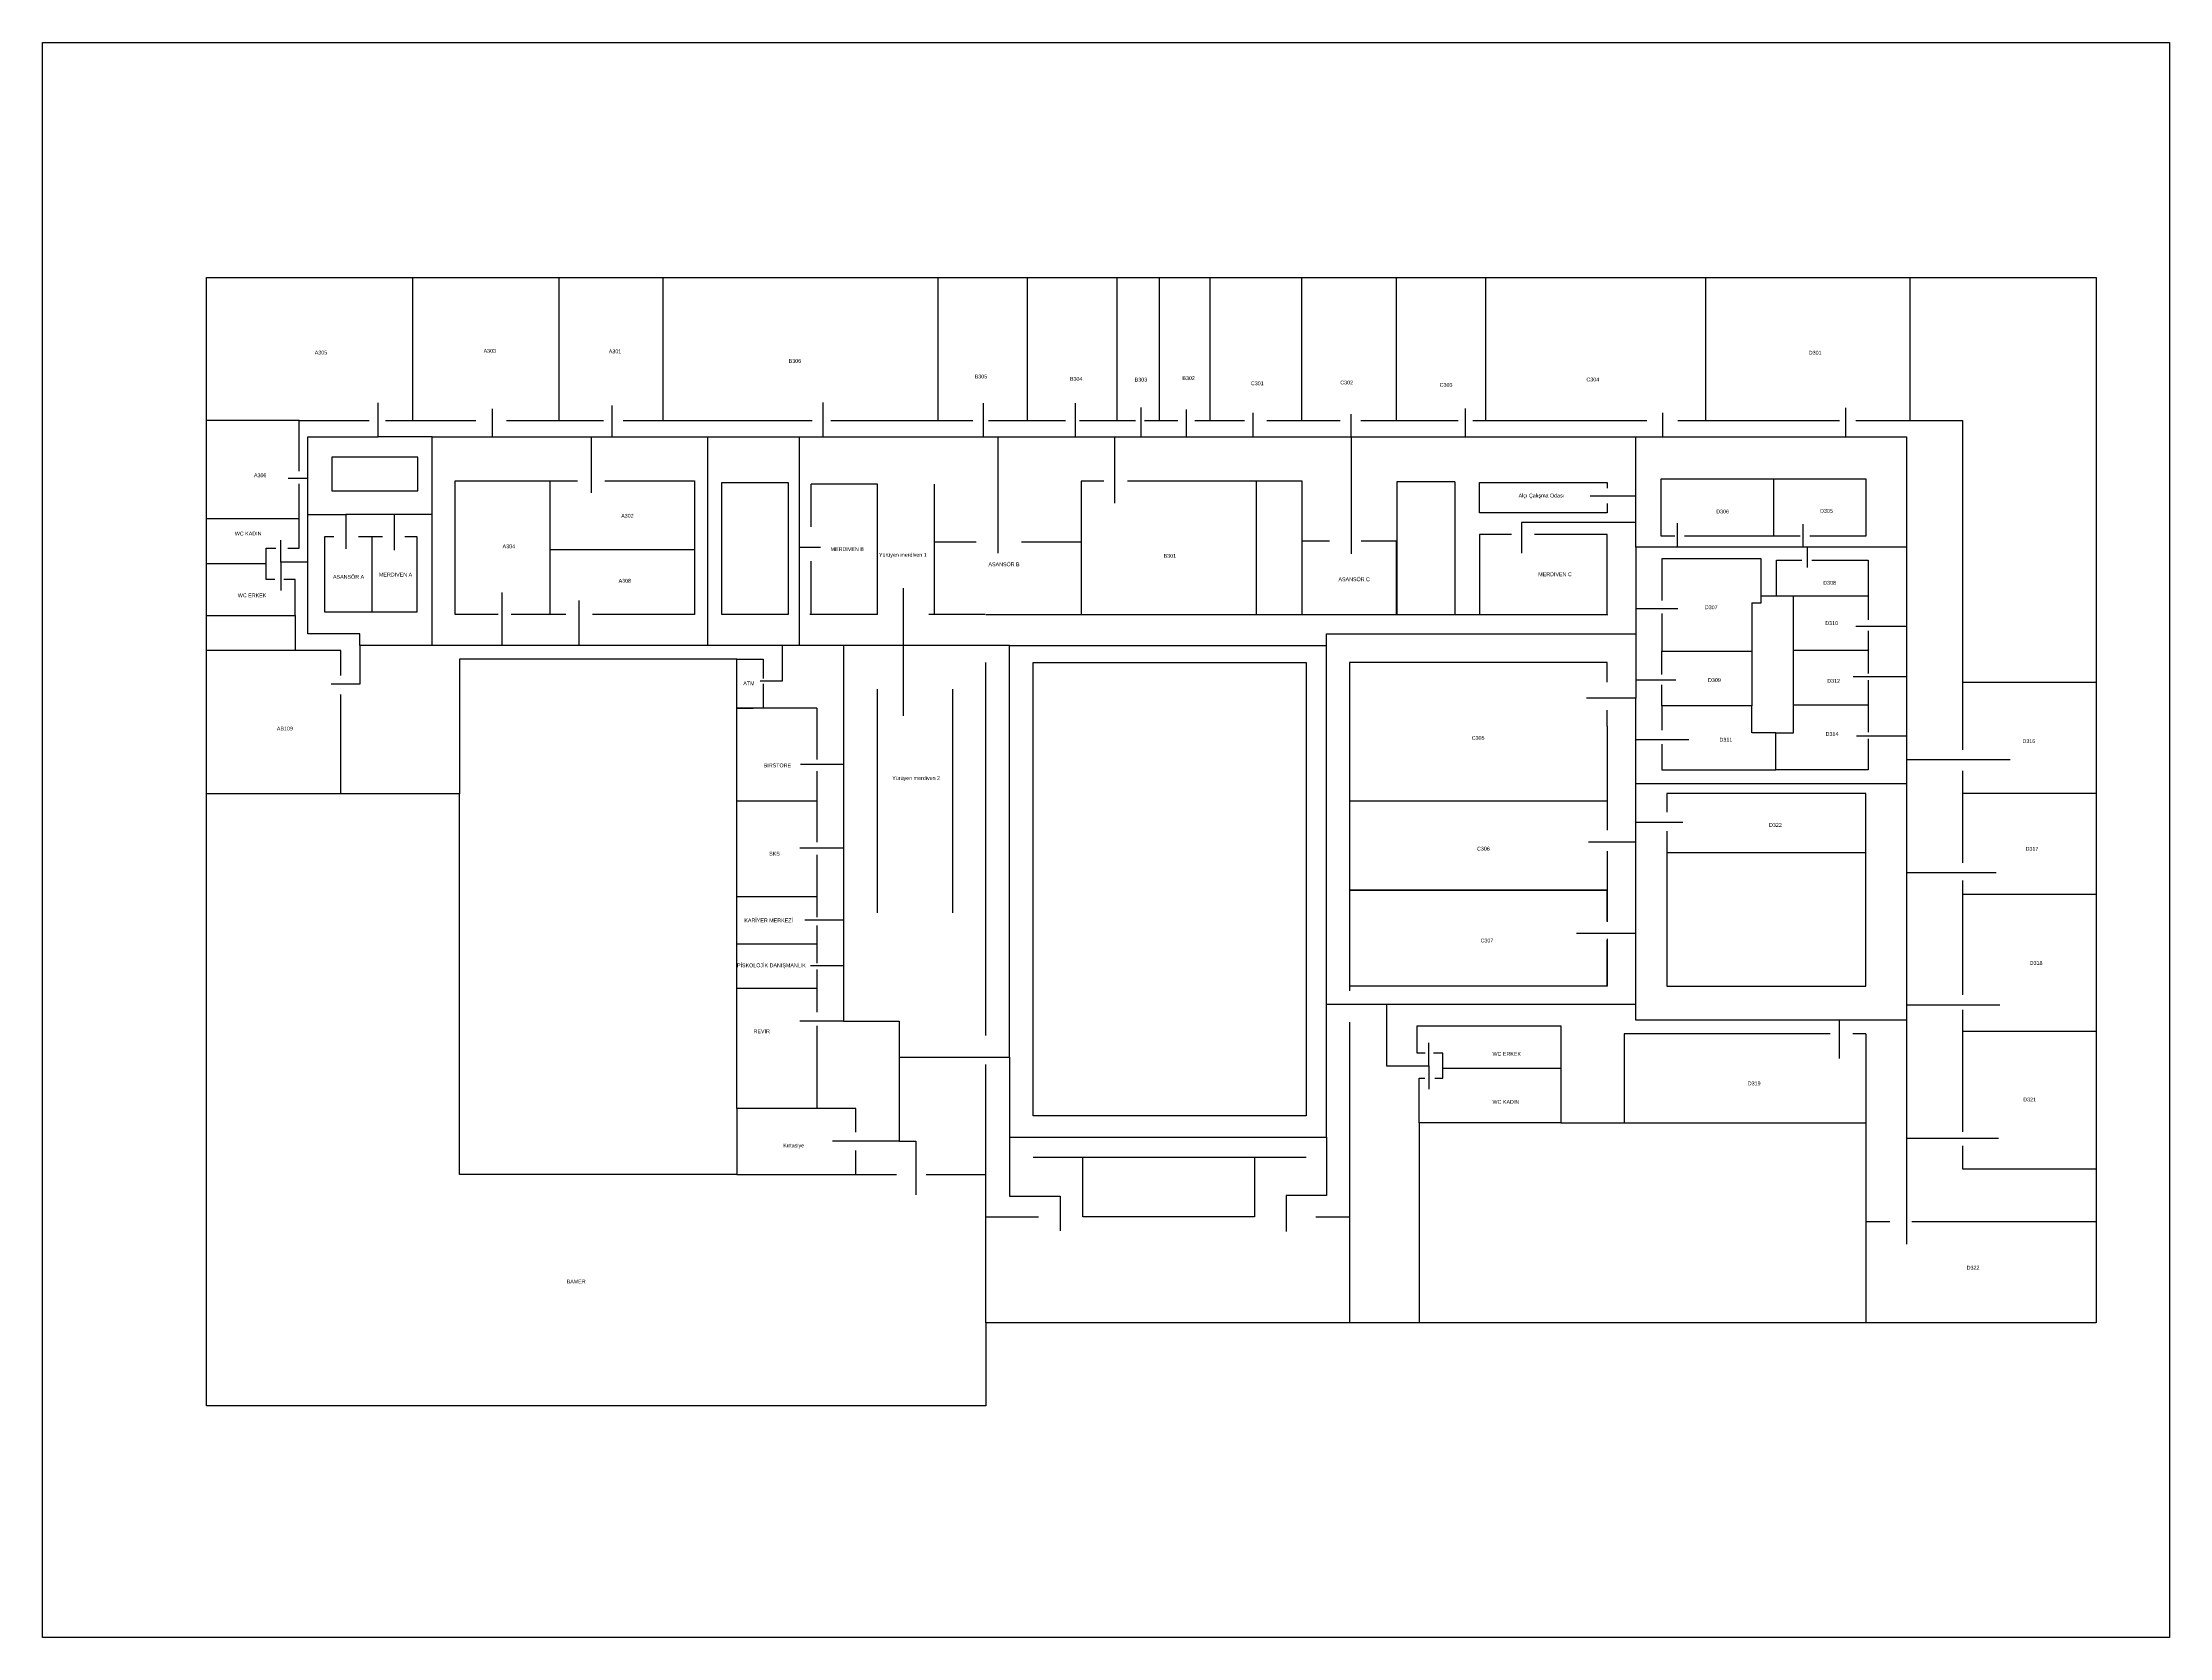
# Model space of a CAD drawing. Header units: metres. Extents: x 38820.6 to 38876.2, y 38467.9 to 38509.7.
import ezdxf

# ---------------------------------------------------------------- set-up
doc = ezdxf.new("R2010")
doc.units = ezdxf.units.M
doc.header["$MEASUREMENT"] = 0
for name, color, linetype in [('Paths', 70, 'Continuous'), ('Rooms', 10, 'Continuous'), ('Walls', 140, 'Continuous')]:
    doc.layers.add(name, color=color, linetype=linetype)
doc.styles.add('Annotative', font='arial.ttf')
picture_1 = doc.add_image_def('image1.jpeg', size_in_pixel=(1600, 1200))

msp = doc.modelspace()

# ---------------------------------------------------------------- linework, layer by layer
at = {"layer": 'Paths'}
for points in [[(38827.524, 38498.241), (38827.524, 38499.331), (38829.365, 38499.331), (38829.365, 38500.225)], [(38835.49, 38499.331), (38841.013, 38499.331), (38841.013, 38500.228)], [(38841.013, 38499.331), (38845.21, 38499.331), (38845.21, 38500.21)], [(38845.21, 38499.331), (38847.613, 38499.331), (38847.613, 38500.21)], [(38830.784, 38499.331), (38832.362, 38499.331), (38832.362, 38500.068)], [(38832.362, 38499.331), (38835.49, 38499.331), (38835.49, 38500.157)], [(38847.613, 38499.331), (38849.336, 38499.331), (38849.336, 38500.104)], [(38849.336, 38499.331), (38850.521, 38499.331), (38850.521, 38500.051)], [(38850.521, 38499.331), (38852.27, 38499.331), (38852.27, 38499.963)], [(38852.27, 38499.331), (38854.833, 38499.331), (38854.833, 38499.927)], [(38854.833, 38499.331), (38857.82, 38499.331), (38857.82, 38500.071)], [(38857.82, 38499.331), (38862.988, 38499.331), (38862.988, 38499.958)], [(38862.988, 38499.331), (38867.775, 38499.331), (38867.775, 38500.092)], [(38830.784, 38497.298), (38830.784, 38499.331), (38829.365, 38499.331)], [(38834.947, 38499.331), (38834.947, 38497.864)], [(38837.999, 38493.868), (38837.999, 38499.331)], [(38840.387, 38499.331), (38840.387, 38496.444), (38840.943, 38496.444)], [(38845.584, 38499.331), (38845.584, 38496.291)], [(38848.636, 38499.331), (38848.636, 38497.594)], [(38854.833, 38499.331), (38854.833, 38496.274)], [(38862.281, 38497.778), (38862.281, 38499.331)], [(38867.775, 38499.331), (38869.36, 38499.331), (38869.36, 38496.449), (38869.36, 38490.892), (38872.073, 38490.892)], [(38827.524, 38496.05), (38827.524, 38498.241), (38827.016, 38498.241)], [(38862.281, 38497.087), (38862.281, 38497.778), (38861.082, 38497.778)], [(38827.524, 38497.298), (38828.524, 38497.298)], [(38829.785, 38497.298), (38828.524, 38497.298), (38828.524, 38496.404)], [(38830.784, 38493.868), (38830.784, 38497.298), (38829.785, 38497.298), (38829.785, 38496.369)], [(38862.281, 38496.449), (38862.281, 38497.087), (38859.288, 38497.087), (38859.288, 38496.29)], [(38866.659, 38496.449), (38863.368, 38496.449), (38863.368, 38497.071)], [(38869.36, 38496.449), (38866.659, 38496.449), (38866.659, 38497.048)], [(38828.891, 38493.868), (38828.891, 38494.175), (38827.524, 38494.175), (38827.524, 38496.05), (38826.823, 38496.05), (38826.823, 38496.629)], [(38840.387, 38496.444), (38840.387, 38493.868)], [(38863.368, 38496.449), (38862.281, 38496.449), (38862.281, 38492.493)], [(38866.767, 38496.449), (38866.767, 38495.909)], [(38826.823, 38496.05), (38826.823, 38495.314)], [(38832.613, 38493.868), (38832.613, 38495.256)], [(38843.11, 38495.376), (38843.11, 38492.031)], [(38839.94, 38493.868), (38834.631, 38493.868), (38834.631, 38495.051)], [(38862.281, 38494.839), (38863.375, 38494.839)], [(38854.187, 38484.483), (38854.187, 38494.174), (38862.281, 38494.174)], [(38869.36, 38494.369), (38868.041, 38494.369)], [(38834.631, 38493.868), (38828.891, 38493.868), (38828.891, 38492.86), (38828.138, 38492.86)], [(38841.545, 38493.868), (38839.94, 38493.868), (38839.94, 38492.936), (38839.363, 38492.936)], [(38843.11, 38493.868), (38841.545, 38493.868), (38841.545, 38484.042), (38840.407, 38484.042)], [(38845.888, 38483.096), (38845.888, 38493.868), (38843.11, 38493.868)], [(38845.888, 38493.868), (38854.187, 38493.868)], [(38862.281, 38492.976), (38863.328, 38492.976)], [(38869.36, 38493.052), (38867.968, 38493.052)], [(38862.281, 38488.725), (38862.281, 38492.493), (38860.987, 38492.493)], [(38862.281, 38491.41), (38863.669, 38491.41)], [(38869.36, 38491.498), (38868.059, 38491.498)], [(38841.545, 38490.756), (38840.419, 38490.756)], [(38869.36, 38490.892), (38869.36, 38487.926), (38871.713, 38487.926)], [(38869.36, 38490.247), (38862.281, 38490.247)], [(38862.281, 38489.248), (38863.514, 38489.248)], [(38841.545, 38488.564), (38840.399, 38488.564)], [(38862.281, 38486.338), (38862.281, 38488.725), (38861.044, 38488.725)], [(38869.36, 38487.926), (38869.36, 38484.467), (38871.803, 38484.467)], [(38841.545, 38486.685), (38840.536, 38486.685)], [(38867.601, 38484.065), (38862.281, 38484.065), (38862.281, 38486.338), (38860.728, 38486.338)], [(38841.545, 38485.489), (38840.684, 38485.489)], [(38841.545, 38484.042), (38843.004, 38484.042), (38843.004, 38480.9), (38841.258, 38480.9)], [(38843.004, 38483.096), (38845.888, 38483.096), (38845.888, 38481.001), (38854.187, 38481.001), (38854.187, 38484.483), (38855.759, 38484.483), (38855.759, 38482.867), (38856.863, 38482.867), (38856.863, 38483.47)], [(38855.759, 38484.483), (38862.281, 38484.483)], [(38869.36, 38484.065), (38867.601, 38484.065), (38867.601, 38483.058)], [(38869.36, 38484.467), (38869.36, 38480.979), (38871.767, 38480.979)], [(38856.863, 38482.867), (38856.863, 38482.26)], [(38843.004, 38480.9), (38843.438, 38480.9), (38843.438, 38479.497)], [(38845.888, 38481.001), (38845.888, 38479.461), (38847.217, 38479.461), (38847.217, 38478.556)], [(38854.187, 38481.001), (38854.187, 38479.474), (38853.133, 38479.474), (38853.133, 38478.532)], [(38869.36, 38480.979), (38869.36, 38478.204)]]:
    msp.add_lwpolyline(points, dxfattribs=at)
at = {"layer": 'Walls'}
for points in [[(38831.497, 38489.992), (38824.879, 38489.992), (38824.879, 38503.504), (38869.458, 38503.504)], [(38829.563, 38499.759), (38830.276, 38499.759), (38830.276, 38503.504)], [(38832.728, 38499.759), (38834.101, 38499.759), (38834.101, 38503.504)], [(38835.78, 38499.759), (38836.828, 38499.759), (38836.828, 38503.504)], [(38841.673, 38499.759), (38844.022, 38499.759), (38844.022, 38503.504)], [(38841.673, 38503.493), (38841.673, 38503.504)], [(38845.341, 38499.759), (38846.363, 38499.759), (38846.363, 38503.504)], [(38847.724, 38499.759), (38848.705, 38499.759), (38848.705, 38503.504)], [(38849.426, 38499.759), (38849.815, 38499.759), (38849.815, 38503.504)], [(38850.74, 38499.759), (38851.137, 38499.759), (38851.137, 38503.504)], [(38852.627, 38499.759), (38853.543, 38499.759), (38853.543, 38503.504)], [(38855.08, 38499.759), (38856.017, 38499.759), (38856.017, 38503.504)], [(38858.018, 38499.759), (38858.355, 38499.759), (38858.355, 38503.504)], [(38863.382, 38499.759), (38864.111, 38499.759), (38864.111, 38503.504)], [(38869.458, 38503.504), (38874.326, 38503.504), (38874.326, 38476.146), (38869.458, 38476.146)], [(38869.458, 38499.759), (38869.458, 38503.504)], [(38827.303, 38498.431), (38827.303, 38499.759), (38824.879, 38499.759)], [(38827.303, 38499.759), (38829.13, 38499.759)], [(38830.276, 38499.759), (38831.924, 38499.759)], [(38834.101, 38499.759), (38835.263, 38499.759)], [(38836.828, 38499.759), (38840.728, 38499.759)], [(38841.216, 38499.759), (38841.673, 38499.759)], [(38844.022, 38499.759), (38844.93, 38499.759)], [(38846.363, 38499.759), (38847.357, 38499.759)], [(38848.705, 38499.759), (38849.184, 38499.759)], [(38849.815, 38499.759), (38850.293, 38499.759)], [(38851.137, 38499.759), (38852.043, 38499.759)], [(38853.543, 38499.759), (38854.539, 38499.759)], [(38856.017, 38499.759), (38857.633, 38499.759)], [(38858.355, 38499.759), (38862.571, 38499.759)], [(38864.111, 38499.759), (38866.785, 38499.759)], [(38866.785, 38499.759), (38867.612, 38499.759)], [(38868.039, 38499.759), (38869.458, 38499.759)], [(38869.458, 38499.759), (38870.832, 38499.759), (38870.832, 38499.608)], [(38870.832, 38499.608), (38870.832, 38491.139)], [(38828.16, 38498.805), (38828.16, 38497.922), (38830.409, 38497.922), (38830.409, 38498.805), (38828.16, 38498.805)], [(38827.303, 38497.186), (38827.303, 38498.099)], [(38831.384, 38494.687), (38831.384, 38498.178), (38834.585, 38498.178)], [(38833.859, 38498.178), (38833.859, 38494.687)], [(38835.304, 38498.178), (38837.647, 38498.178), (38837.647, 38494.687)], [(38838.359, 38494.687), (38838.359, 38498.14), (38840.102, 38498.14), (38840.102, 38494.687)], [(38842.437, 38494.687), (38842.437, 38498.097), (38840.696, 38498.097)], [(38840.696, 38496.979), (38840.696, 38498.097)], [(38843.925, 38494.687), (38843.925, 38498.097)], [(38848.357, 38498.171), (38847.769, 38498.171), (38847.769, 38494.687)], [(38853.55, 38494.687), (38853.55, 38498.171), (38848.978, 38498.171)], [(38852.357, 38494.687), (38852.357, 38498.171)], [(38857.545, 38498.152), (38856.026, 38498.152), (38856.026, 38494.687)], [(38857.545, 38498.152), (38857.545, 38494.687)], [(38861.53, 38497.343), (38858.193, 38497.343), (38858.193, 38498.142), (38861.53, 38498.142), (38861.53, 38497.987)], [(38863.302, 38496.732), (38862.94, 38496.732), (38862.94, 38498.232), (38868.299, 38498.232)], [(38865.884, 38498.232), (38865.884, 38496.732)], [(38868.299, 38498.232), (38868.299, 38496.732), (38866.836, 38496.732)], [(38861.53, 38497.585), (38861.53, 38497.343)], [(38827.005, 38496.416), (38827.303, 38496.416), (38827.303, 38497.186), (38824.879, 38497.186)], [(38826.436, 38496.013), (38826.436, 38496.416), (38826.688, 38496.416)], [(38828.212, 38496.718), (38827.961, 38496.718), (38827.961, 38494.751), (38830.386, 38494.751), (38830.386, 38496.718)], [(38829.479, 38496.718), (38828.855, 38496.718)], [(38829.209, 38494.751), (38829.209, 38496.718)], [(38830.386, 38496.718), (38830.068, 38496.718)], [(38837.647, 38496.372), (38833.859, 38496.372)], [(38843.925, 38496.587), (38845.021, 38496.587)], [(38846.204, 38496.587), (38847.769, 38496.587)], [(38854.265, 38496.601), (38853.55, 38496.601)], [(38856.015, 38494.687), (38856.015, 38496.601), (38855.094, 38496.601)], [(38859.03, 38496.78), (38858.193, 38496.78), (38858.193, 38494.687)], [(38861.53, 38494.687), (38861.53, 38496.78), (38859.629, 38496.78)], [(38866.581, 38496.732), (38863.556, 38496.732)], [(38826.661, 38495.6), (38826.436, 38495.6), (38826.436, 38496.013), (38824.879, 38496.013)], [(38840.696, 38494.687), (38840.696, 38496.077)], [(38865.313, 38494.988), (38865.564, 38494.988), (38865.564, 38496.14), (38862.958, 38496.14), (38862.958, 38495.05)], [(38865.963, 38495.162), (38865.963, 38496.108), (38866.625, 38496.108)], [(38866.886, 38496.108), (38868.36, 38496.108), (38868.36, 38495.162), (38866.404, 38495.162)], [(38827.197, 38494.658), (38827.197, 38495.6), (38826.896, 38495.6)], [(38865.942, 38491.587), (38866.404, 38491.587), (38866.404, 38495.162), (38865.564, 38495.162)], [(38868.36, 38495.162), (38868.36, 38494.545)], [(38824.879, 38494.658), (38827.197, 38494.658), (38827.197, 38493.744)], [(38832.508, 38494.687), (38831.384, 38494.687)], [(38834.277, 38494.687), (38832.847, 38494.687)], [(38837.647, 38494.687), (38834.974, 38494.687)], [(38840.102, 38494.687), (38838.359, 38494.687)], [(38842.437, 38494.687), (38840.667, 38494.687)], [(38845.256, 38494.687), (38843.777, 38494.687)], [(38845.269, 38494.687), (38854.789, 38494.687), (38854.789, 38494.676)], [(38854.789, 38494.687), (38861.53, 38494.687), (38861.53, 38494.669)], [(38862.958, 38494.708), (38862.958, 38493.72), (38865.313, 38493.72)], [(38865.313, 38494.988), (38865.313, 38493.72)], [(38868.36, 38494.254), (38868.36, 38493.744), (38866.404, 38493.744)], [(38828.392, 38493.086), (38828.392, 38493.744), (38824.879, 38493.744)], [(38838.758, 38481.753), (38838.758, 38493.515), (38831.497, 38493.515), (38831.497, 38489.992)], [(38838.758, 38493.515), (38838.78, 38493.515)], [(38838.78, 38493.515), (38839.448, 38493.515), (38839.448, 38493.01)], [(38865.313, 38493.72), (38865.313, 38492.295), (38862.958, 38492.295), (38862.958, 38492.843)], [(38862.958, 38493.115), (38862.958, 38493.72)], [(38868.36, 38493.744), (38868.36, 38493.138)], [(38845.269, 38483.664), (38845.269, 38493.43)], [(38846.511, 38493.43), (38853.657, 38493.43), (38853.657, 38481.563), (38846.511, 38481.563), (38846.511, 38493.43)], [(38854.789, 38493.43), (38854.789, 38484.834)], [(38861.53, 38492.911), (38861.53, 38493.43), (38854.789, 38493.43)], [(38868.36, 38492.96), (38868.36, 38492.314), (38866.404, 38492.314)], [(38828.392, 38489.992), (38828.392, 38492.591)], [(38839.448, 38492.869), (38839.448, 38492.234)], [(38842.434, 38486.877), (38842.434, 38492.73)], [(38844.397, 38492.73), (38844.397, 38486.877)], [(38874.326, 38492.907), (38870.832, 38492.907)], [(38840.848, 38492.234), (38838.758, 38492.234), (38839.183, 38492.234)], [(38840.848, 38492.234), (38840.848, 38490.888)], [(38861.53, 38491.764), (38861.53, 38492.182)], [(38862.958, 38492.295), (38862.958, 38491.657)], [(38862.958, 38491.293), (38862.958, 38490.62), (38865.942, 38490.62), (38865.942, 38491.587), (38865.313, 38491.587), (38865.313, 38492.295)], [(38868.36, 38492.314), (38868.36, 38491.604)], [(38861.53, 38491.764), (38861.53, 38489.04)], [(38868.36, 38491.431), (38868.36, 38490.62), (38865.942, 38490.62)], [(38840.848, 38490.586), (38840.848, 38488.721)], [(38870.832, 38490.587), (38870.832, 38488.187)], [(38845.269, 38476.146), (38845.269, 38473.968), (38824.879, 38473.968), (38824.879, 38489.992)], [(38838.758, 38480.023), (38831.497, 38480.023), (38831.497, 38489.992)], [(38840.848, 38489.795), (38838.758, 38489.795)], [(38861.53, 38489.795), (38854.789, 38489.795)], [(38868.299, 38489.998), (38863.091, 38489.998), (38863.091, 38489.511)], [(38868.299, 38484.958), (38868.299, 38489.998)], [(38874.326, 38490), (38870.832, 38490)], [(38861.53, 38488.492), (38861.53, 38486.636)], [(38863.091, 38489.012), (38863.091, 38484.958), (38868.299, 38484.958)], [(38840.848, 38488.389), (38840.848, 38486.765)], [(38863.091, 38488.454), (38868.299, 38488.454)], [(38861.53, 38487.469), (38854.789, 38487.469)], [(38854.789, 38487.469), (38861.53, 38487.469)], [(38861.53, 38486.656), (38861.53, 38487.469)], [(38870.832, 38487.72), (38870.832, 38484.732)], [(38840.848, 38487.294), (38838.758, 38487.294)], [(38874.326, 38487.353), (38870.832, 38487.353)], [(38840.848, 38486.547), (38840.848, 38485.558)], [(38840.848, 38486.058), (38838.758, 38486.058)], [(38861.53, 38486.195), (38861.53, 38484.958), (38854.789, 38484.958)], [(38861.53, 38484.958), (38861.53, 38484.958), (38861.53, 38486.155)], [(38840.848, 38485.388), (38840.848, 38484.275)], [(38840.848, 38484.892), (38838.758, 38484.892)], [(38870.832, 38484.34), (38870.832, 38481.139)], [(38840.848, 38483.914), (38840.848, 38481.753)], [(38854.789, 38484.013), (38854.789, 38476.146)], [(38856.554, 38483.92), (38860.316, 38483.92), (38860.316, 38481.382), (38856.612, 38481.382), (38856.612, 38482.545), (38856.758, 38482.545)], [(38856.767, 38483.203), (38856.554, 38483.203), (38856.554, 38483.92)], [(38861.977, 38483.711), (38861.977, 38481.382)], [(38867.368, 38483.711), (38861.977, 38483.711)], [(38868.299, 38483.711), (38867.96, 38483.711)], [(38868.299, 38483.711), (38868.299, 38476.924)], [(38868.299, 38483.711), (38868.299, 38483.711)], [(38874.326, 38483.772), (38870.832, 38483.772)], [(38857.024, 38482.545), (38857.233, 38482.545), (38857.233, 38483.203), (38856.982, 38483.203)], [(38869.458, 38476.146), (38845.269, 38476.146), (38845.269, 38482.907)], [(38857.233, 38482.811), (38860.316, 38482.811)], [(38841.865, 38481.753), (38838.758, 38481.753), (38838.758, 38480.023), (38841.865, 38480.023), (38841.865, 38480.653)], [(38841.865, 38481.136), (38841.865, 38481.753)], [(38856.612, 38481.382), (38856.612, 38476.146)], [(38860.316, 38481.382), (38868.299, 38481.382)], [(38870.832, 38480.775), (38870.832, 38480.172), (38874.326, 38480.172)], [(38846.511, 38480.479), (38853.657, 38480.479)], [(38847.809, 38478.914), (38847.809, 38480.479)], [(38852.304, 38480.479), (38852.304, 38478.914), (38847.809, 38478.914)], [(38841.865, 38480.023), (38842.929, 38480.023)], [(38843.709, 38480.023), (38845.269, 38480.023)], [(38845.269, 38478.914), (38846.649, 38478.914)], [(38853.907, 38478.914), (38854.789, 38478.914)], [(38868.929, 38478.786), (38868.299, 38478.786)], [(38874.326, 38478.786), (38869.5, 38478.786)], [(38868.299, 38476.924), (38868.299, 38476.146)]]:
    msp.add_lwpolyline(points, dxfattribs=at)

# ---------------------------------------------------------------- texts
at = {"layer": 'Rooms', "char_height": 0.1, "attachment_point": 1, "style": 'Annotative'}
for s, insert, width in [('A305', (38827.709, 38501.589), 0.31564), ('A303', (38832.128, 38501.633), 0.31564), ('A301', (38835.404, 38501.62), 0.143), ('B306', (38840.111, 38501.369), 0.20478), ('D301', (38866.806, 38501.585), 0.33162), ('B305', (38844.979, 38500.961), 0.3049), ('B304', (38847.471, 38500.9), 0.3049), ('B303', (38849.166, 38500.88), 0.3049), ('B302', (38850.413, 38500.92), 0.3049), ('C301', (38852.208, 38500.784), 0.3367), ('C302', (38854.547, 38500.804), 0.3367), ('C303', (38857.147, 38500.744), 0.3367), ('C304', (38860.987, 38500.883), 0.3367), ('A306', (38826.118, 38498.376), 0.31564), ('Alçı Çalışma Odası', (38859.211, 38497.846), 1.24435), ('D306', (38864.386, 38497.428), 0.33162), ('D305', (38867.103, 38497.444), 0.33162), ('WC KADIN', (38825.617, 38496.851), 0.72572), ('A302', (38835.728, 38497.317), 0.31564), ('A304', (38832.625, 38496.517), 0.31564), ('MERDIVEN B', (38841.208, 38496.445), 0.90425), ('Yürüyen merdiven 1', (38842.474, 38496.294), 1.24644), ('B301', (38849.924, 38496.269), 0.3367), ('ASANSÖR A', (38828.187, 38495.719), 0.84809), ('MERDIVEN A', (38829.389, 38495.777), 0.90425), ('ASANSÖR B', (38845.339, 38496.046), 0.84809), ('MERDIVEN C', (38859.727, 38495.785), 0.97439), ('WC ERKEK', (38825.696, 38495.234), 0.74438), ('A308', (38835.661, 38495.616), 0.31564), ('ASANSÖR C', (38854.498, 38495.654), 1.04234), ('D308', (38867.185, 38495.563), 0.33162), ('D307', (38864.086, 38494.922), 0.33162), ('D310', (38867.238, 38494.509), 0.33162), ('ATM', (38838.923, 38492.931), 0.7312), ('D309', (38864.17, 38493.018), 0.33162), ('D312', (38867.291, 38492.997), 0.33162), ('AB109', (38826.718, 38491.748), 0.31564), ('C305', (38857.986, 38491.504), 0.3367), ('D311', (38864.471, 38491.455), 0.33162), ('D314', (38867.246, 38491.605), 0.33162), ('D316', (38872.397, 38491.417), 0.33162), ('BIRSTORE', (38839.459, 38490.783), 0.84809), ('Yürüyen merdiven 2', (38842.822, 38490.451), 1.28535), ('D322\\P', (38865.766, 38489.224), 0.33162), ('C306', (38858.124, 38488.604), 0.3367), ('D317', (38872.48, 38488.599), 0.33162), ('SKS', (38839.599, 38488.472), 0.84809), ('KARİYER MERKEZİ', (38838.951, 38486.728), 1.51583), ('C307', (38858.217, 38486.199), 0.33162), ('PİSKOLOJİK DANIŞMANLIK', (38838.758, 38485.55), 1.98409), ('D318', (38872.588, 38485.612), 0.33162), ('REVIR', (38839.192, 38483.825), 1.30455), ('WC ERKEK', (38858.53, 38483.232), 1.10974), ('D319', (38865.21, 38482.461), 0.33162), ('WC KADIN', (38858.529, 38481.978), 0.90512), ('D321', (38872.42, 38482.038), 0.33162), ('Kırtasiye', (38839.973, 38480.837), 0.55379), ('D322', (38870.939, 38477.637), 0.55379), ('BAMER', (38834.301, 38477.274), 0.84809)]:
    msp.add_mtext(s, dxfattribs=dict(at, insert=insert, width=width))

# ---------------------------------------------------------------- pictures from other files: only their frames are drawn
at = {"layer": 'Walls'}
image = msp.add_image(picture_1, insert=(38820.586, 38467.909), size_in_units=(55.659, 41.744), dxfattribs=at)
image.dxf.flags = 6

doc.saveas('drawing.dxf')
